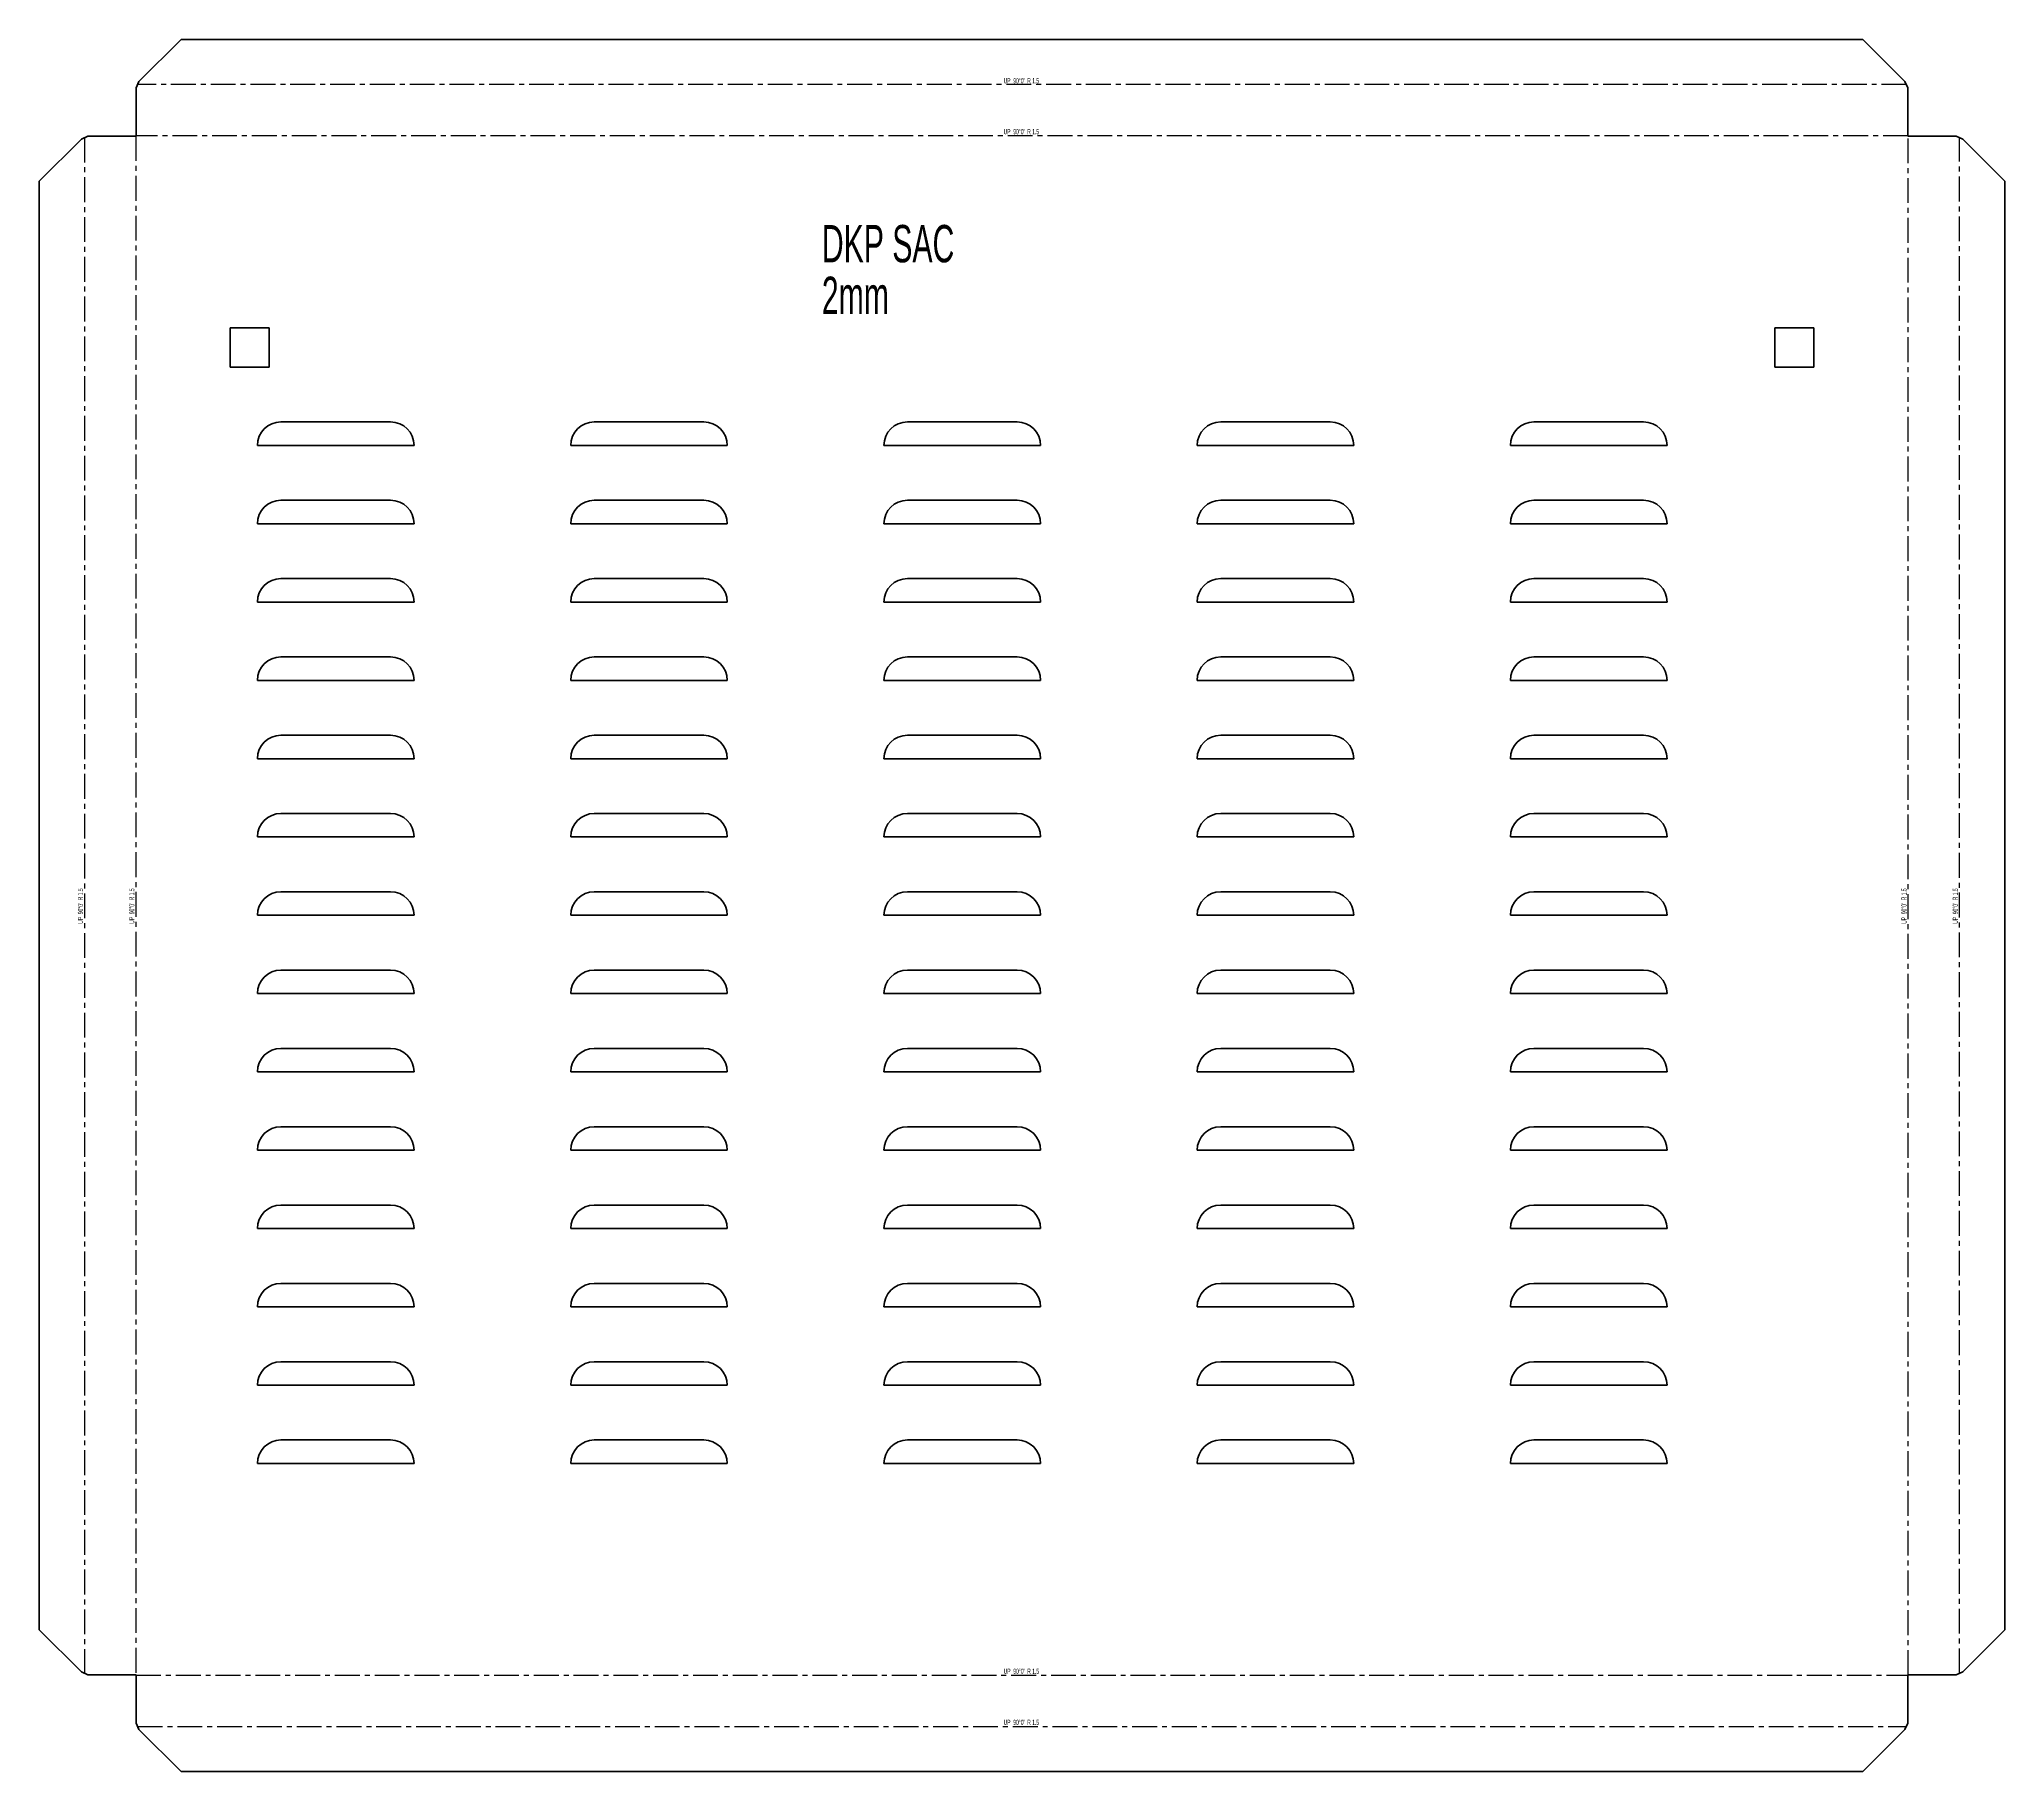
# Model space of a CAD drawing. Header units: millimetres. Extents: x -1063 to -59, y -348 to 537.
import ezdxf

# ---------------------------------------------------------------- set-up
doc = ezdxf.new("R2010")
doc.units = ezdxf.units.MM
doc.linetypes.add('CENTERX2', pattern=[20.32, 12.7, -2.54, 2.54, -2.54])
doc.styles.add('SLDTEXTSTYLE0', font='TXT', dxfattribs={"width": 0.572187})
doc.styles.add('SLDTEXTSTYLE1', font='TXT', dxfattribs={"width": 0.605})

# ---------------------------------------------------------------- blocks, each defined once
blk = doc.blocks.new('SW_NOTE_0')
at = {"color": 0, "linetype": 'Continuous', "lineweight": 0, "char_height": 19.05, "attachment_point": 1, "style": 'SLDTEXTSTYLE1'}
for s, insert in [('DKP SAC', (0, 24.6)), ('2mm', (0, -1.8))]:
    blk.add_mtext(s, dxfattribs=dict(at, insert=insert))

msp = doc.modelspace()

# ---------------------------------------------------------------- linework, layer by layer
at = {"color": 7, "linetype": 'Continuous', "lineweight": 35}
for p, q in [((-990.6, 537.2), (-1012.1, 515.7)), ((-990.6, 537.2), (-131.6, 537.2)), ((-110.1, 515.7), (-131.6, 537.2)), ((-1013.6, 512.5), (-1012.1, 515.7)), ((-1013.6, 487.8), (-1013.6, 512.5)), ((-110.1, 515.7), (-108.6, 512.5)), ((-108.6, 487.8), (-108.6, 512.5)), ((-1041.5, 486.3), (-1063, 464.8)), ((-1041.5, 486.3), (-1038.3, 487.8)), ((-1013.6, 487.8), (-1038.3, 487.8)), ((-108.6, 487.8), (-83.9, 487.8)), ((-83.9, 487.8), (-80.6, 486.3)), ((-59.1, 464.8), (-80.6, 486.3)), ((-1063, -275.2), (-1063, 464.8)), ((-59.1, 464.8), (-59.1, -275.2)), ((-965.6, 389.8), (-965.6, 369.8)), ((-945.6, 389.8), (-965.6, 389.8)), ((-945.6, 369.8), (-945.6, 389.8)), ((-156.6, 389.8), (-176.6, 389.8)), ((-176.6, 389.8), (-176.6, 369.8)), ((-156.6, 369.8), (-156.6, 389.8)), ((-965.6, 369.8), (-945.6, 369.8)), ((-176.6, 369.8), (-156.6, 369.8)), ((-883.6, 341.8), (-939.6, 341.8)), ((-723.6, 341.8), (-779.6, 341.8)), ((-563.6, 341.8), (-619.6, 341.8)), ((-403.6, 341.8), (-459.6, 341.8)), ((-243.6, 341.8), (-299.6, 341.8)), ((-951.6, 329.8), (-871.6, 329.8)), ((-791.6, 329.8), (-711.6, 329.8)), ((-631.6, 329.8), (-551.6, 329.8)), ((-471.6, 329.8), (-391.6, 329.8)), ((-311.6, 329.8), (-231.6, 329.8)), ((-883.6, 301.8), (-939.6, 301.8)), ((-723.6, 301.8), (-779.6, 301.8)), ((-563.6, 301.8), (-619.6, 301.8)), ((-403.6, 301.8), (-459.6, 301.8)), ((-243.6, 301.8), (-299.6, 301.8)), ((-951.6, 289.8), (-871.6, 289.8)), ((-791.6, 289.8), (-711.6, 289.8)), ((-631.6, 289.8), (-551.6, 289.8)), ((-471.6, 289.8), (-391.6, 289.8)), ((-311.6, 289.8), (-231.6, 289.8)), ((-883.6, 261.8), (-939.6, 261.8)), ((-723.6, 261.8), (-779.6, 261.8)), ((-563.6, 261.8), (-619.6, 261.8)), ((-403.6, 261.8), (-459.6, 261.8)), ((-243.6, 261.8), (-299.6, 261.8)), ((-951.6, 249.8), (-871.6, 249.8)), ((-791.6, 249.8), (-711.6, 249.8)), ((-631.6, 249.8), (-551.6, 249.8)), ((-471.6, 249.8), (-391.6, 249.8)), ((-311.6, 249.8), (-231.6, 249.8)), ((-883.6, 221.8), (-939.6, 221.8)), ((-723.6, 221.8), (-779.6, 221.8)), ((-563.6, 221.8), (-619.6, 221.8)), ((-403.6, 221.8), (-459.6, 221.8)), ((-243.6, 221.8), (-299.6, 221.8)), ((-951.6, 209.8), (-871.6, 209.8)), ((-791.6, 209.8), (-711.6, 209.8)), ((-631.6, 209.8), (-551.6, 209.8)), ((-471.6, 209.8), (-391.6, 209.8)), ((-311.6, 209.8), (-231.6, 209.8)), ((-883.6, 181.8), (-939.6, 181.8)), ((-723.6, 181.8), (-779.6, 181.8)), ((-563.6, 181.8), (-619.6, 181.8)), ((-403.6, 181.8), (-459.6, 181.8)), ((-243.6, 181.8), (-299.6, 181.8)), ((-951.6, 169.8), (-871.6, 169.8)), ((-791.6, 169.8), (-711.6, 169.8)), ((-631.6, 169.8), (-551.6, 169.8)), ((-471.6, 169.8), (-391.6, 169.8)), ((-311.6, 169.8), (-231.6, 169.8)), ((-883.6, 141.8), (-939.6, 141.8)), ((-723.6, 141.8), (-779.6, 141.8)), ((-563.6, 141.8), (-619.6, 141.8)), ((-403.6, 141.8), (-459.6, 141.8)), ((-243.6, 141.8), (-299.6, 141.8)), ((-951.6, 129.8), (-871.6, 129.8)), ((-791.6, 129.8), (-711.6, 129.8)), ((-631.6, 129.8), (-551.6, 129.8)), ((-471.6, 129.8), (-391.6, 129.8)), ((-311.6, 129.8), (-231.6, 129.8)), ((-883.6, 101.8), (-939.6, 101.8)), ((-723.6, 101.8), (-779.6, 101.8)), ((-563.6, 101.8), (-619.6, 101.8)), ((-403.6, 101.8), (-459.6, 101.8)), ((-243.6, 101.8), (-299.6, 101.8)), ((-951.6, 89.8), (-871.6, 89.8)), ((-791.6, 89.8), (-711.6, 89.8)), ((-631.6, 89.8), (-551.6, 89.8)), ((-471.6, 89.8), (-391.6, 89.8)), ((-311.6, 89.8), (-231.6, 89.8)), ((-883.6, 61.8), (-939.6, 61.8)), ((-723.6, 61.8), (-779.6, 61.8)), ((-563.6, 61.8), (-619.6, 61.8)), ((-403.6, 61.8), (-459.6, 61.8)), ((-243.6, 61.8), (-299.6, 61.8)), ((-951.6, 49.8), (-871.6, 49.8)), ((-791.6, 49.8), (-711.6, 49.8)), ((-631.6, 49.8), (-551.6, 49.8)), ((-471.6, 49.8), (-391.6, 49.8)), ((-311.6, 49.8), (-231.6, 49.8)), ((-883.6, 21.8), (-939.6, 21.8)), ((-723.6, 21.8), (-779.6, 21.8)), ((-563.6, 21.8), (-619.6, 21.8)), ((-403.6, 21.8), (-459.6, 21.8)), ((-243.6, 21.8), (-299.6, 21.8)), ((-951.6, 9.8), (-871.6, 9.8)), ((-791.6, 9.8), (-711.6, 9.8)), ((-631.6, 9.8), (-551.6, 9.8)), ((-471.6, 9.8), (-391.6, 9.8)), ((-311.6, 9.8), (-231.6, 9.8)), ((-883.6, -18.2), (-939.6, -18.2)), ((-723.6, -18.2), (-779.6, -18.2)), ((-563.6, -18.2), (-619.6, -18.2)), ((-403.6, -18.2), (-459.6, -18.2)), ((-243.6, -18.2), (-299.6, -18.2)), ((-951.6, -30.2), (-871.6, -30.2)), ((-791.6, -30.2), (-711.6, -30.2)), ((-631.6, -30.2), (-551.6, -30.2)), ((-471.6, -30.2), (-391.6, -30.2)), ((-311.6, -30.2), (-231.6, -30.2)), ((-883.6, -58.2), (-939.6, -58.2)), ((-723.6, -58.2), (-779.6, -58.2)), ((-563.6, -58.2), (-619.6, -58.2)), ((-403.6, -58.2), (-459.6, -58.2)), ((-243.6, -58.2), (-299.6, -58.2)), ((-951.6, -70.2), (-871.6, -70.2)), ((-791.6, -70.2), (-711.6, -70.2)), ((-631.6, -70.2), (-551.6, -70.2)), ((-471.6, -70.2), (-391.6, -70.2)), ((-311.6, -70.2), (-231.6, -70.2)), ((-883.6, -98.2), (-939.6, -98.2)), ((-723.6, -98.2), (-779.6, -98.2)), ((-563.6, -98.2), (-619.6, -98.2)), ((-403.6, -98.2), (-459.6, -98.2)), ((-243.6, -98.2), (-299.6, -98.2)), ((-951.6, -110.2), (-871.6, -110.2)), ((-791.6, -110.2), (-711.6, -110.2)), ((-631.6, -110.2), (-551.6, -110.2)), ((-471.6, -110.2), (-391.6, -110.2)), ((-311.6, -110.2), (-231.6, -110.2)), ((-883.6, -138.2), (-939.6, -138.2)), ((-723.6, -138.2), (-779.6, -138.2)), ((-563.6, -138.2), (-619.6, -138.2)), ((-403.6, -138.2), (-459.6, -138.2)), ((-243.6, -138.2), (-299.6, -138.2)), ((-951.6, -150.2), (-871.6, -150.2)), ((-791.6, -150.2), (-711.6, -150.2)), ((-631.6, -150.2), (-551.6, -150.2)), ((-471.6, -150.2), (-391.6, -150.2)), ((-311.6, -150.2), (-231.6, -150.2)), ((-883.6, -178.2), (-939.6, -178.2)), ((-723.6, -178.2), (-779.6, -178.2)), ((-563.6, -178.2), (-619.6, -178.2)), ((-403.6, -178.2), (-459.6, -178.2)), ((-243.6, -178.2), (-299.6, -178.2)), ((-951.6, -190.2), (-871.6, -190.2)), ((-791.6, -190.2), (-711.6, -190.2)), ((-631.6, -190.2), (-551.6, -190.2)), ((-471.6, -190.2), (-391.6, -190.2)), ((-311.6, -190.2), (-231.6, -190.2)), ((-1063, -275.2), (-1041.5, -296.7)), ((-80.6, -296.7), (-59.1, -275.2)), ((-1038.3, -298.2), (-1041.5, -296.7)), ((-1013.6, -298.2), (-1038.3, -298.2)), ((-1013.6, -298.2), (-1013.6, -322.9)), ((-108.6, -298.2), (-108.6, -322.9)), ((-108.6, -298.2), (-83.9, -298.2)), ((-80.6, -296.7), (-83.9, -298.2)), ((-1012.1, -326.1), (-1013.6, -322.9)), ((-1012.1, -326.1), (-990.6, -347.6)), ((-131.6, -347.6), (-110.1, -326.1)), ((-108.6, -322.9), (-110.1, -326.1)), ((-131.6, -347.6), (-990.6, -347.6))]:
    msp.add_line(p, q, dxfattribs=at)
at = {"color": 7, "linetype": 'CENTERX2'}
for p, q in [((-109.3, 514.1), (-1012.8, 514.1)), ((-1039.9, 487.1), (-1039.9, -297.4)), ((-1013.7, 487.8), (-1013.7, -298.2)), ((-108.6, 487.9), (-1013.6, 487.9)), ((-108.5, -298.2), (-108.5, 487.8)), ((-82.3, -297.4), (-82.3, 487.1)), ((-1013.6, -298.3), (-108.6, -298.3)), ((-1012.8, -324.5), (-109.3, -324.5))]:
    msp.add_line(p, q, dxfattribs=at)
at = {"color": 7, "linetype": 'Continuous', "lineweight": 35}
for centre, start, end in [((-939.6, 329.8), 90, 180), ((-883.6, 329.8), 0, 90), ((-779.6, 329.8), 90, 180), ((-723.6, 329.8), 0, 90), ((-619.6, 329.8), 90, 180), ((-563.6, 329.8), 0, 90), ((-459.6, 329.8), 90, 180), ((-403.6, 329.8), 0, 90), ((-299.6, 329.8), 90, 180), ((-243.6, 329.8), 0, 90), ((-939.6, 289.8), 90, 180), ((-883.6, 289.8), 0, 90), ((-779.6, 289.8), 90, 180), ((-723.6, 289.8), 0, 90), ((-619.6, 289.8), 90, 180), ((-563.6, 289.8), 0, 90), ((-459.6, 289.8), 90, 180), ((-403.6, 289.8), 0, 90), ((-299.6, 289.8), 90, 180), ((-243.6, 289.8), 0, 90), ((-939.6, 249.8), 90, 180), ((-883.6, 249.8), 0, 90), ((-779.6, 249.8), 90, 180), ((-723.6, 249.8), 0, 90), ((-619.6, 249.8), 90, 180), ((-563.6, 249.8), 0, 90), ((-459.6, 249.8), 90, 180), ((-403.6, 249.8), 0, 90), ((-299.6, 249.8), 90, 180), ((-243.6, 249.8), 0, 90), ((-939.6, 209.8), 90, 180), ((-883.6, 209.8), 0, 90), ((-779.6, 209.8), 90, 180), ((-723.6, 209.8), 0, 90), ((-619.6, 209.8), 90, 180), ((-563.6, 209.8), 0, 90), ((-459.6, 209.8), 90, 180), ((-403.6, 209.8), 0, 90), ((-299.6, 209.8), 90, 180), ((-243.6, 209.8), 0, 90), ((-939.6, 169.8), 90, 180), ((-883.6, 169.8), 0, 90), ((-779.6, 169.8), 90, 180), ((-723.6, 169.8), 0, 90), ((-619.6, 169.8), 90, 180), ((-563.6, 169.8), 0, 90), ((-459.6, 169.8), 90, 180), ((-403.6, 169.8), 0, 90), ((-299.6, 169.8), 90, 180), ((-243.6, 169.8), 0, 90), ((-939.6, 129.8), 90, 180), ((-883.6, 129.8), 0, 90), ((-779.6, 129.8), 90, 180), ((-723.6, 129.8), 0, 90), ((-619.6, 129.8), 90, 180), ((-563.6, 129.8), 0, 90), ((-459.6, 129.8), 90, 180), ((-403.6, 129.8), 0, 90), ((-299.6, 129.8), 90, 180), ((-243.6, 129.8), 0, 90), ((-939.6, 89.8), 90, 180), ((-883.6, 89.8), 0, 90), ((-779.6, 89.8), 90, 180), ((-723.6, 89.8), 0, 90), ((-619.6, 89.8), 90, 180), ((-563.6, 89.8), 0, 90), ((-459.6, 89.8), 90, 180), ((-403.6, 89.8), 0, 90), ((-299.6, 89.8), 90, 180), ((-243.6, 89.8), 0, 90), ((-939.6, 49.8), 90, 180), ((-883.6, 49.8), 0, 90), ((-779.6, 49.8), 90, 180), ((-723.6, 49.8), 0, 90), ((-619.6, 49.8), 90, 180), ((-563.6, 49.8), 0, 90), ((-459.6, 49.8), 90, 180), ((-403.6, 49.8), 0, 90), ((-299.6, 49.8), 90, 180), ((-243.6, 49.8), 0, 90), ((-939.6, 9.8), 90, 180), ((-883.6, 9.8), 0, 90), ((-779.6, 9.8), 90, 180), ((-723.6, 9.8), 0, 90), ((-619.6, 9.8), 90, 180), ((-563.6, 9.8), 0, 90), ((-459.6, 9.8), 90, 180), ((-403.6, 9.8), 0, 90), ((-299.6, 9.8), 90, 180), ((-243.6, 9.8), 0, 90), ((-939.6, -30.2), 90, 180), ((-883.6, -30.2), 0, 90), ((-779.6, -30.2), 90, 180), ((-723.6, -30.2), 0, 90), ((-619.6, -30.2), 90, 180), ((-563.6, -30.2), 0, 90), ((-459.6, -30.2), 90, 180), ((-403.6, -30.2), 0, 90), ((-299.6, -30.2), 90, 180), ((-243.6, -30.2), 0, 90), ((-939.6, -70.2), 90, 180), ((-883.6, -70.2), 0, 90), ((-779.6, -70.2), 90, 180), ((-723.6, -70.2), 0, 90), ((-619.6, -70.2), 90, 180), ((-563.6, -70.2), 0, 90), ((-459.6, -70.2), 90, 180), ((-403.6, -70.2), 0, 90), ((-299.6, -70.2), 90, 180), ((-243.6, -70.2), 0, 90), ((-939.6, -110.2), 90, 180), ((-883.6, -110.2), 0, 90), ((-779.6, -110.2), 90, 180), ((-723.6, -110.2), 0, 90), ((-619.6, -110.2), 90, 180), ((-563.6, -110.2), 0, 90), ((-459.6, -110.2), 90, 180), ((-403.6, -110.2), 0, 90), ((-299.6, -110.2), 90, 180), ((-243.6, -110.2), 0, 90), ((-939.6, -150.2), 90, 180), ((-883.6, -150.2), 0, 90), ((-779.6, -150.2), 90, 180), ((-723.6, -150.2), 0, 90), ((-619.6, -150.2), 90, 180), ((-563.6, -150.2), 0, 90), ((-459.6, -150.2), 90, 180), ((-403.6, -150.2), 0, 90), ((-299.6, -150.2), 90, 180), ((-243.6, -150.2), 0, 90), ((-939.6, -190.2), 90, 180), ((-883.6, -190.2), 0, 90), ((-779.6, -190.2), 90, 180), ((-723.6, -190.2), 0, 90), ((-619.6, -190.2), 90, 180), ((-563.6, -190.2), 0, 90), ((-459.6, -190.2), 90, 180), ((-403.6, -190.2), 0, 90), ((-299.6, -190.2), 90, 180), ((-243.6, -190.2), 0, 90)]:
    msp.add_arc(centre, 12, start, end, dxfattribs=at)

# ---------------------------------------------------------------- block references
at = {"color": 7, "linetype": 'Continuous', "lineweight": 0}
msp.add_blockref('SW_NOTE_0', (-663.3, 417.8), dxfattribs=at)

# ---------------------------------------------------------------- texts
at = {"color": 7, "linetype": 'Continuous', "lineweight": 0, "char_height": 2.646, "attachment_point": 2, "style": 'SLDTEXTSTYLE0'}
for insert in [(-561.4, 517.4), (-561.4, 491.4), (-561.4, -295), (-561.4, -321.1)]:
    msp.add_mtext("UP  90°0'  R 1.5", dxfattribs=dict(at, insert=insert))
at = {"color": 7, "linetype": 'Continuous', "lineweight": 0, "char_height": 2.646, "attachment_point": 2, "rotation": 90, "style": 'SLDTEXTSTYLE0'}
for insert in [(-1043.3, 94.5), (-1017.1, 94.5), (-111.9, 94.5), (-85.7, 94.5)]:
    msp.add_mtext("UP  90°0'  R 1.5", dxfattribs=dict(at, insert=insert))

doc.saveas('drawing.dxf')
